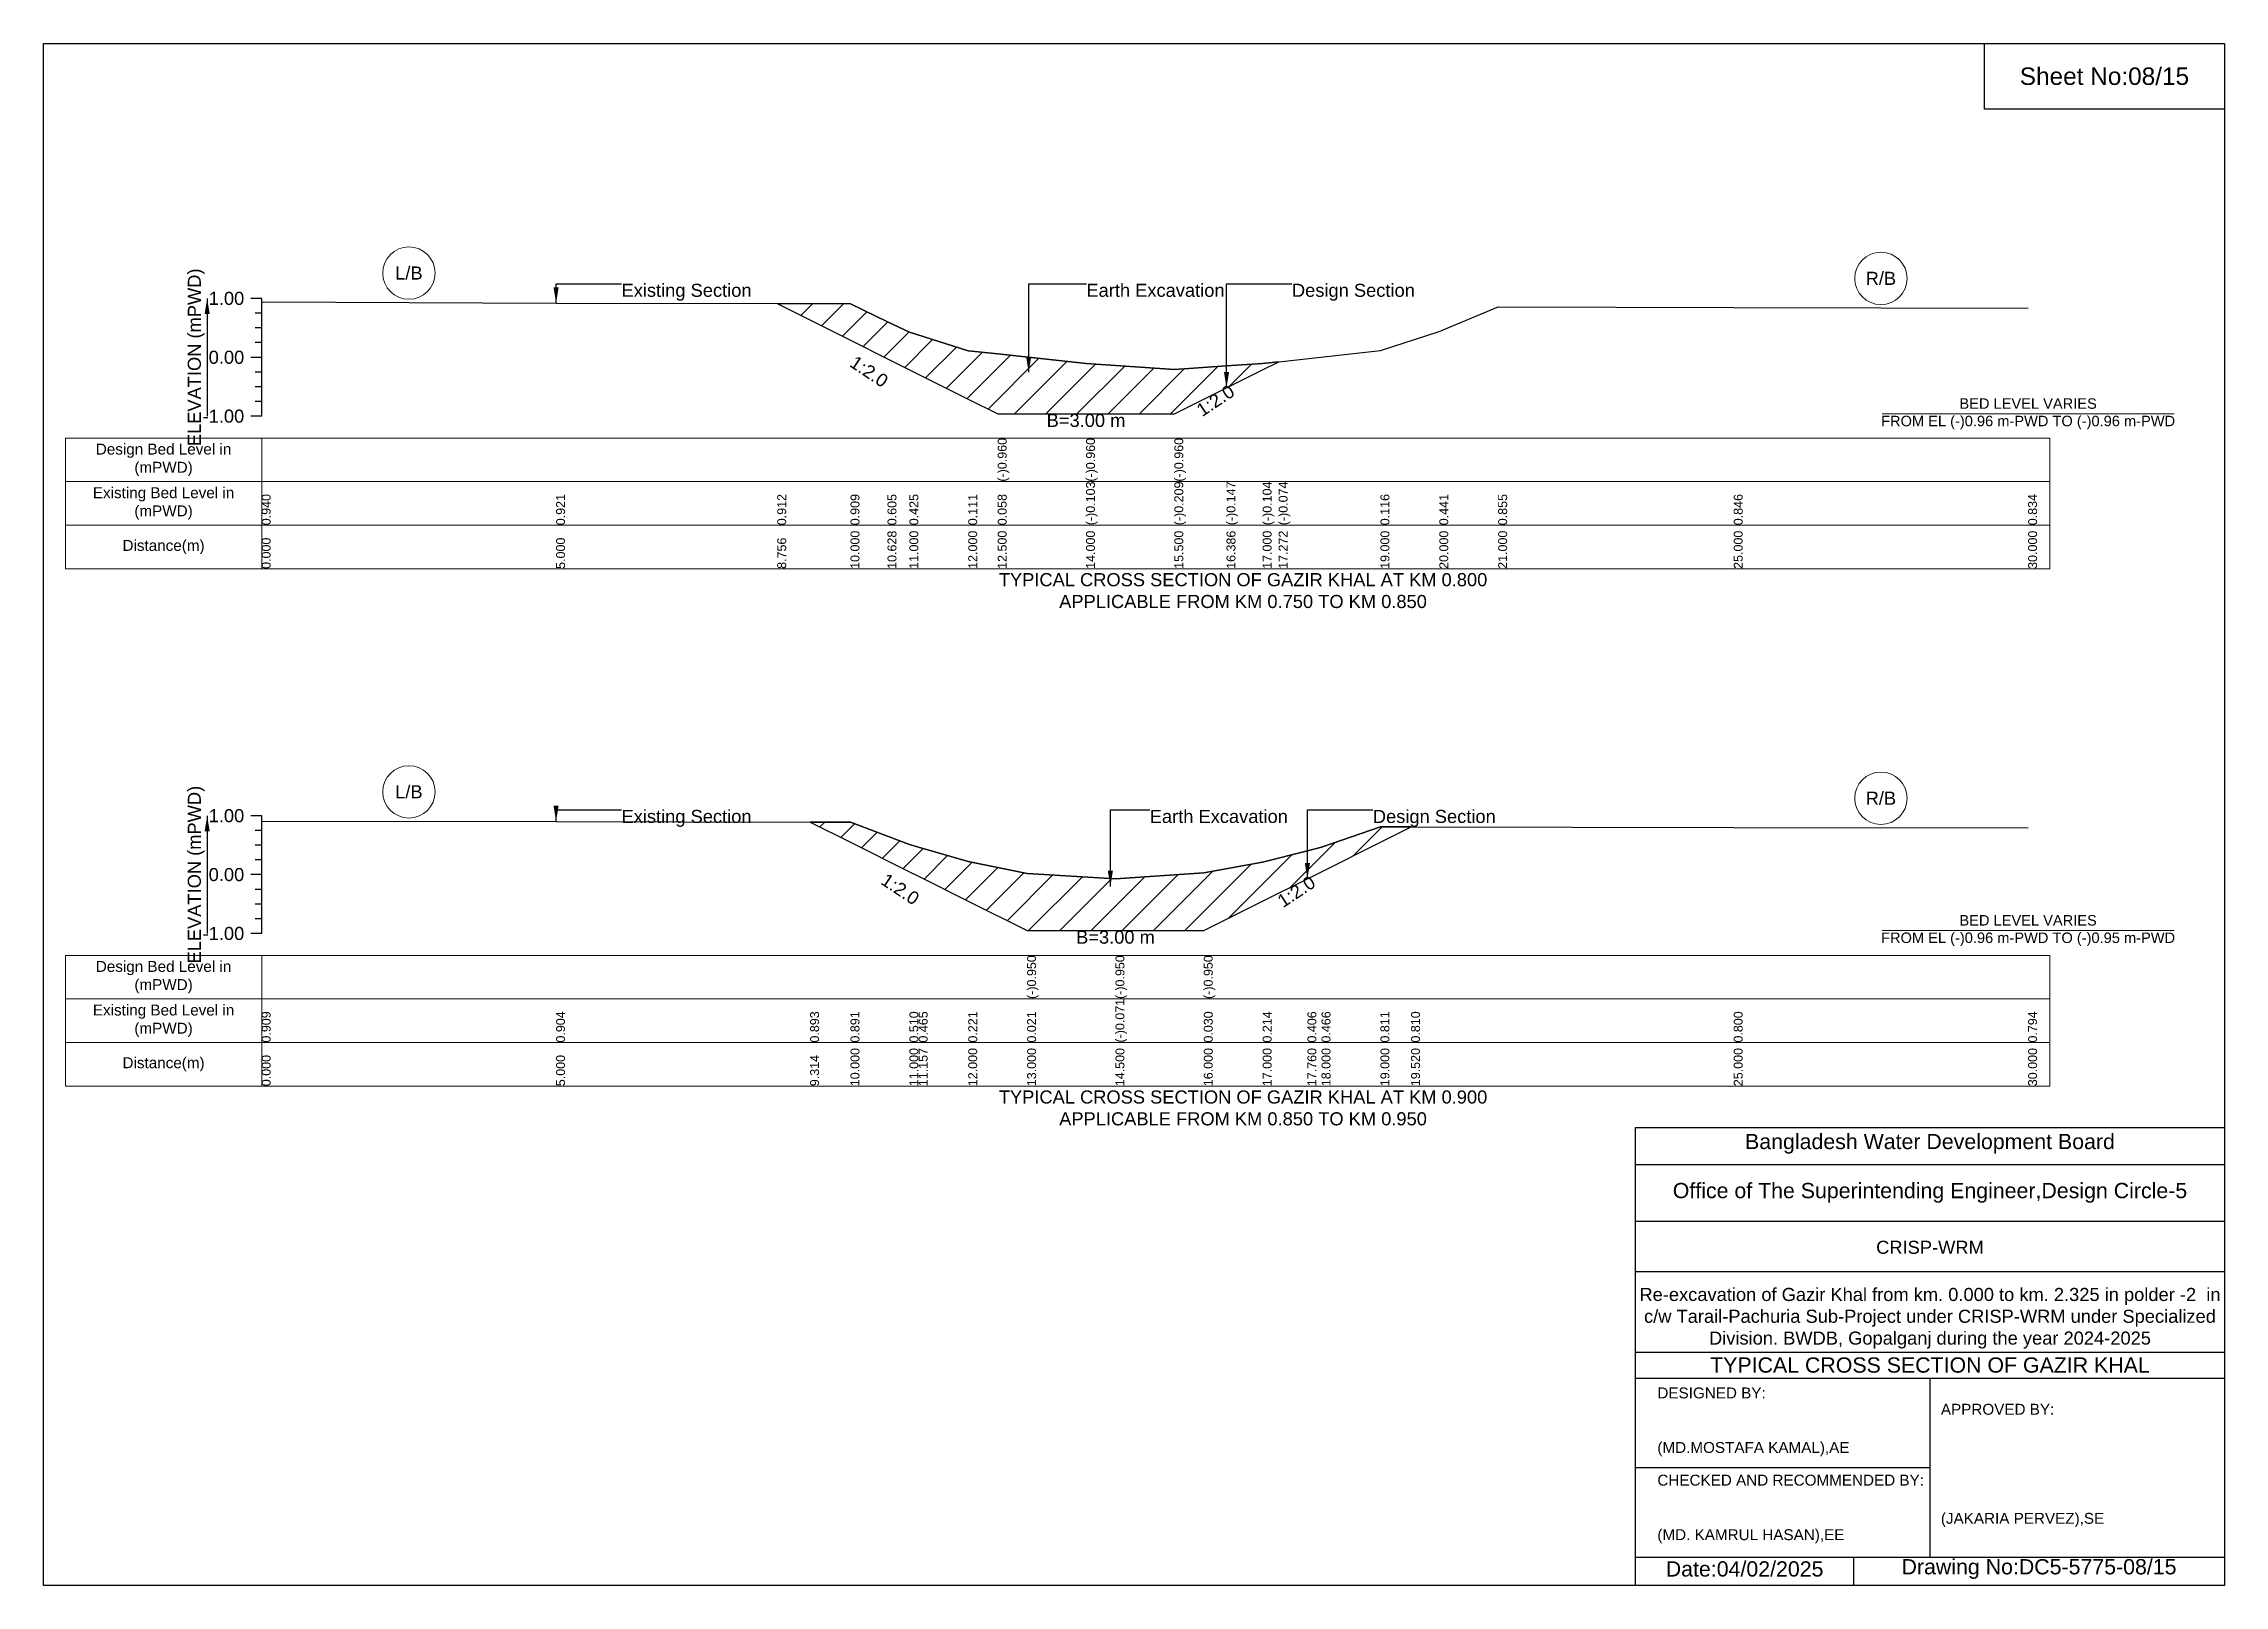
# Model space of a CAD drawing. Header units: inches. Extents: x 91000 to 258000, y -5656 to 9994.
# Drawn here: x 170000 to 178000, y -5656 to 0 of the extents above; entities that cross this region are included whole.
import ezdxf

# ---------------------------------------------------------------- set-up
doc = ezdxf.new("R2010")
doc.units = ezdxf.units.IN
doc.header["$LTSCALE"] = 7
doc.header["$MEASUREMENT"] = 0
for name, color, linetype, lineweight in [('Cross section Data Border', 7, 'Continuous', 9), ('Cross Section Labels', 7, 'Continuous', 9), ('Existing_Bed_Level for Xsection', 7, 'Continuous', 25)]:
    doc.layers.add(name, color=color, linetype=linetype, lineweight=lineweight)
doc.styles.get("Standard").update_dxf_attribs({"font": 'arial.ttf'})
doc.dimstyles.get("Standard").update_dxf_attribs({"dimtxt": 0.18, "dimasz": 0.18, "dimexe": 0.18, "dimexo": 0.0625, "dimgap": 0.09, "dimtad": 0, "dimtih": 1, "dimtoh": 1, "dimdec": 4, "dimzin": 0, "dimdsep": 46, "dimtxsty": 'Standard', "dimcen": 0.09, "dimadec": 0, "dimazin": 0, "dimtfac": 1, "dimtdec": 4, "dimtofl": 0, "dimtmove": 0, "dimatfit": 3, "dimfxl": 1, "dimtolj": 1, "dimtzin": 0, "dimarcsym": 0})

msp = doc.modelspace()

# ---------------------------------------------------------------- texts
at = {"attachment_point": 5}
for s, insert, char_height in [('Sheet No:08/15', (177560, -120), 64), ('Bangladesh Water Development Board', (176920, -4036), 56), ('Office of The Superintending Engineer,Design Circle-5', (176920, -4216), 56)]:
    msp.add_mtext(s, dxfattribs=dict(at, insert=insert, char_height=char_height))
for s, insert, char_height, width, attachment_point in [('CRISP-WRM', (176920, -4416), 48, 2240, 5), ('Re-excavation of Gazir Khal from km. 0.000 to km. 2.325 in polder -2  in c/w Tarail-Pachuria Sub-Project under CRISP-WRM under Specialized Division. BWDB, Gopalganj during the year 2024-2025', (176920, -4676), 48, 2160, 5), ('TYPICAL CROSS SECTION OF GAZIR KHAL', (176920, -4848), 56, 2240, 5), ('DESIGNED BY:^J^J^J(MD.MOSTAFA KAMAL),AE', (175920, -5056), 40, 1120, 4), ('APPROVED BY:^J^J^J^J^J^J(JAKARIA PERVEZ),SE', (176960, -5216), 40, 1120, 4), ('CHECKED AND RECOMMENDED BY:^J^J^J(MD. KAMRUL HASAN),EE', (175920, -5376), 40, 1120, 4), ('Date:04/02/2025', (176240, -5596), 56, 1120, 5), ('Drawing No:DC5-5775-08/15', (177320, -5596), 56, 1760, 5)]:
    msp.add_mtext(s, dxfattribs=dict(insert=insert, char_height=char_height, width=width, attachment_point=attachment_point))
at = {"layer": 'Cross section Data Border', "char_height": 40, "width": 640, "attachment_point": 5}
for s, insert in [('Design Bed Level in (mPWD)', (170440, -1526.9)), ('Existing Bed Level in (mPWD)', (170440, -1686.9)), ('Distance(m)', (170440, -1846.9)), ('Design Bed Level in (mPWD)', (170440, -3424.7)), ('Existing Bed Level in (mPWD)', (170440, -3584.7)), ('Distance(m)', (170440, -3744.7))]:
    msp.add_mtext(s, dxfattribs=dict(at, insert=insert))
at = {"layer": 'Cross Section Labels'}
for s, insert, char_height, attachment_point in [('L/B', (171340, -841.9), 48, 5), ('Existing Section', (172120, -880.9), 48, 1), ('Earth Excavation', (173825.4, -880.9), 48, 1), ('Design Section', (174579.4, -880.9), 48, 1), ('R/B', (176740, -861.4), 48, 5), ('B=3.00 m', (173824, -1358.2), 48, 2), ('BED LEVEL VARIES ^JFROM EL (-)0.96 m-PWD TO (-)0.96 m-PWD', (177280, -1358.2), 38.4, 5), ('TYPICAL CROSS SECTION OF GAZIR KHAL AT KM 0.800^JAPPLICABLE FROM KM 0.750 TO KM 0.850', (174400, -2006.9), 48, 5), ('L/B', (171340, -2744.9), 48, 5), ('R/B', (176740, -2768.5), 48, 5), ('Existing Section', (172120, -2811.1), 48, 1), ('Earth Excavation', (174057.7, -2811.1), 48, 1), ('Design Section', (174876.2, -2811.1), 48, 1), ('BED LEVEL VARIES ^JFROM EL (-)0.96 m-PWD TO (-)0.95 m-PWD', (177280, -3253.9), 38.4, 5), ('B=3.00 m', (173932, -3253.9), 48, 2), ('TYPICAL CROSS SECTION OF GAZIR KHAL AT KM 0.900^JAPPLICABLE FROM KM 0.850 TO KM 0.950', (174400, -3904.7), 48, 5)]:
    msp.add_mtext(s, dxfattribs=dict(at, insert=insert, char_height=char_height, attachment_point=attachment_point))
at = {"layer": 'Cross Section Labels', "char_height": 48, "attachment_point": 2}
for insert, rotation in [((173041.7, -1183), 326.30993), ((174285.4, -1289.5), 33.69007), ((173156, -3081.8), 326.30993), ((174582.2, -3090.8), 33.69007)]:
    msp.add_mtext('1:2.0', dxfattribs=dict(at, insert=insert, rotation=rotation))
at = {"layer": 'Existing_Bed_Level for Xsection', "rotation": 90}
for s, insert, char_height, attachment_point in [('ELEVATION (mPWD)', (170560, -1150.9), 48, 5), ('(-)0.960', (173500, -1606.9), 32.8, 1), ('(-)0.960', (173824, -1606.9), 32.8, 1), ('(-)0.960', (174148, -1606.9), 32.8, 1), ('0.940', (170800, -1766.9), 32.8, 1), ('0.921', (171880, -1766.9), 32.8, 1), ('0.912', (172691.3, -1766.9), 32.8, 1), ('0.909', (172960, -1766.9), 32.8, 1), ('0.605', (173095.7, -1766.9), 32.8, 1), ('0.425', (173176, -1766.9), 32.8, 1), ('0.111', (173392, -1766.9), 32.8, 1), ('0.058', (173500, -1766.9), 32.8, 1), ('(-)0.103', (173824, -1766.9), 32.8, 1), ('(-)0.209', (174148, -1766.9), 32.8, 1), ('(-)0.147', (174339.4, -1766.9), 32.8, 1), ('(-)0.104', (174472, -1766.9), 32.8, 1), ('(-)0.074', (174530.7, -1766.9), 32.8, 1), ('0.116', (174904, -1766.9), 32.8, 1), ('0.441', (175120, -1766.9), 32.8, 1), ('0.855', (175336, -1766.9), 32.8, 1), ('0.846', (176200, -1766.9), 32.8, 1), ('0.834', (177280, -1766.9), 32.8, 1), ('0.000', (170800, -1926.9), 32.8, 1), ('5.000', (171880, -1926.9), 32.8, 1), ('8.756', (172691.3, -1926.9), 32.8, 1), ('10.000', (172960, -1926.9), 32.8, 1), ('10.628', (173095.7, -1926.9), 32.8, 1), ('11.000', (173176, -1926.9), 32.8, 1), ('12.000', (173392, -1926.9), 32.8, 1), ('12.500', (173500, -1926.9), 32.8, 1), ('14.000', (173824, -1926.9), 32.8, 1), ('15.500', (174148, -1926.9), 32.8, 1), ('16.386', (174339.4, -1926.9), 32.8, 1), ('17.000', (174472, -1926.9), 32.8, 1), ('17.272', (174530.7, -1926.9), 32.8, 1), ('19.000', (174904, -1926.9), 32.8, 1), ('20.000', (175120, -1926.9), 32.8, 1), ('21.000', (175336, -1926.9), 32.8, 1), ('25.000', (176200, -1926.9), 32.8, 1), ('30.000', (177280, -1926.9), 32.8, 1), ('ELEVATION (mPWD)', (170560, -3048.7), 48, 5), ('(-)0.950', (173608, -3504.7), 32.8, 1), ('(-)0.950', (173932, -3504.7), 32.8, 1), ('(-)0.950', (174256, -3504.7), 32.8, 1), ('(-)0.071', (173932, -3664.7), 32.8, 1), ('0.909', (170800, -3664.7), 32.8, 1), ('0.904', (171880, -3664.7), 32.8, 1), ('0.893', (172811.9, -3664.7), 32.8, 1), ('0.891', (172960, -3664.7), 32.8, 1), ('0.510', (173176, -3664.7), 32.8, 1), ('0.465', (173210, -3664.7), 32.8, 1), ('0.221', (173392, -3664.7), 32.8, 1), ('0.021', (173608, -3664.7), 32.8, 1), ('0.030', (174256, -3664.7), 32.8, 1), ('0.214', (174472, -3664.7), 32.8, 1), ('0.406', (174636.2, -3664.7), 32.8, 1), ('0.466', (174688, -3664.7), 32.8, 1), ('0.811', (174904, -3664.7), 32.8, 1), ('0.810', (175016.3, -3664.7), 32.8, 1), ('0.800', (176200, -3664.7), 32.8, 1), ('0.794', (177280, -3664.7), 32.8, 1), ('0.000', (170800, -3824.7), 32.8, 1), ('5.000', (171880, -3824.7), 32.8, 1), ('9.314', (172811.9, -3824.7), 32.8, 1), ('10.000', (172960, -3824.7), 32.8, 1), ('11.000', (173176, -3824.7), 32.8, 1), ('11.157', (173210, -3824.7), 32.8, 1), ('12.000', (173392, -3824.7), 32.8, 1), ('13.000', (173608, -3824.7), 32.8, 1), ('14.500', (173932, -3824.7), 32.8, 1), ('16.000', (174256, -3824.7), 32.8, 1), ('17.000', (174472, -3824.7), 32.8, 1), ('17.760', (174636.2, -3824.7), 32.8, 1), ('18.000', (174688, -3824.7), 32.8, 1), ('19.000', (174904, -3824.7), 32.8, 1), ('19.520', (175016.3, -3824.7), 32.8, 1), ('25.000', (176200, -3824.7), 32.8, 1), ('30.000', (177280, -3824.7), 32.8, 1)]:
    msp.add_mtext(s, dxfattribs=dict(at, insert=insert, char_height=char_height, attachment_point=attachment_point))
at = {"layer": 'Existing_Bed_Level for Xsection', "char_height": 48, "attachment_point": 6}
for s, insert in [('1.00', (170736, -934.9)), ('0.00', (170736, -1150.9)), ('-1.00', (170736, -1366.9)), ('1.00', (170736, -2832.7)), ('0.00', (170736, -3048.7)), ('-1.00', (170736, -3264.7))]:
    msp.add_mtext(s, dxfattribs=dict(at, insert=insert))

# ---------------------------------------------------------------- hatches: boundary and pattern name
at = {"layer": 'Existing_Bed_Level for Xsection'}
h = msp.add_hatch(dxfattribs=at)
h.set_pattern_fill('ANSI31', color=256, scale=648, style=0)
h.paths.add_polyline_path([(172691.3, -953.9), (172960, -1088.2), (173095.7, -1156), (173176, -1196.2), (173392, -1304.2), (173500, -1358.2), (173824, -1358.2), (174148, -1358.2), (174339.4, -1262.5), (174472, -1196.2), (174530.7, -1166.9), (174472, -1173.3), (174339.4, -1182.6), (174148, -1196), (173824, -1173.1), (173500, -1138.4), (173392, -1126.9), (173176, -1059.1), (173095.7, -1020.2), (172960, -954.5)])
h = msp.add_hatch(dxfattribs=at)
h.set_pattern_fill('ANSI31', color=256, scale=648, style=0)
h.paths.add_polyline_path([(172811.9, -2855.8), (172960, -2929.9), (173176, -3037.9), (173210, -3054.8), (173392, -3145.9), (173608, -3253.9), (173932, -3253.9), (174256, -3253.9), (174472, -3145.9), (174636.2, -3063.8), (174688, -3037.9), (174904, -2929.9), (175016.3, -2873.7), (174904, -2873.5), (174688, -2948), (174636.2, -2961.1), (174472, -3002.4), (174256, -3042.2), (173932, -3064), (173608, -3044.1), (173392, -3000.9), (173210, -2948.3), (173176, -2938.5), (172960, -2856.2)])

# ---------------------------------------------------------------- linework, layer by layer
for points in [[(170000, 0), (178000, 0), (178000, -5656), (170000, -5656)], [(177120, 0), (178000, 0), (178000, -240), (177120, -240)]]:
    msp.add_lwpolyline(points, close=True)
for points in [[(175840, -5656), (175840, -3976), (178000, -3976)], [(175840, -4112), (178000, -4112)], [(175840, -4320), (178000, -4320)], [(175840, -4504), (178000, -4504)], [(175840, -4800), (178000, -4800)], [(175840, -4896), (178000, -4896)], [(176920, -4896), (176920, -5552)], [(175840, -5224), (176920, -5224)], [(175840, -5552), (178000, -5552)], [(176640, -5552), (176640, -5656)]]:
    msp.add_lwpolyline(points)
at = {"layer": 'Cross section Data Border'}
for points in [[(170080, -1446.9), (177360, -1446.9), (177360, -1926.9), (170080, -1926.9)], [(170080, -3344.7), (177360, -3344.7), (177360, -3824.7), (170080, -3824.7)]]:
    msp.add_lwpolyline(points, close=True, dxfattribs=at)
for points in [[(170800, -1446.9), (170800, -1926.9)], [(170080, -1606.9), (177360, -1606.9)], [(170080, -1766.9), (177360, -1766.9)], [(170800, -3344.7), (170800, -3824.7)], [(170080, -3504.7), (177360, -3504.7)], [(170080, -3664.7), (177360, -3664.7)]]:
    msp.add_lwpolyline(points, dxfattribs=at)
at = {"layer": 'Cross Section Labels'}
for points in [[(176744.2, -1358.2), (177815.8, -1358.2)], [(176744.2, -3253.9), (177815.8, -3253.9)]]:
    msp.add_lwpolyline(points, dxfattribs=at)
for centre in [(171340, -841.9), (176740, -861.4), (171340, -2744.9), (176740, -2768.5)]:
    msp.add_circle(centre, 96, dxfattribs=at)
at = {"layer": 'Existing_Bed_Level for Xsection'}
for points in [[(170800, -934.9), (170760, -934.9)], [(170800, -1366.9), (170800, -1150.9), (170800, -934.9)], [(170800, -947.8), (171880, -951.9), (172691.3, -953.9), (172960, -954.5), (173095.7, -1020.2), (173176, -1059.1), (173392, -1126.9), (173500, -1138.4), (173500, -1138.4), (173824, -1173.1), (173824, -1173.1), (174148, -1196), (174148, -1196), (174339.4, -1182.6), (174472, -1173.3), (174530.7, -1166.9), (174904, -1125.8), (175120, -1055.6), (175336, -966.2), (176200, -968.1), (177280, -970.7)], [(170800, -988.9), (170776, -988.9)], [(170800, -1042.9), (170776, -1042.9)], [(170800, -1096.9), (170776, -1096.9)], [(170800, -1150.9), (170760, -1150.9)], [(170800, -1204.9), (170776, -1204.9)], [(170800, -1258.9), (170776, -1258.9)], [(170800, -1312.9), (170776, -1312.9)], [(170800, -1366.9), (170760, -1366.9)], [(170800, -2832.7), (170760, -2832.7)], [(170800, -3264.7), (170800, -3048.7), (170800, -2832.7)], [(170800, -2852.3), (171880, -2853.4), (172811.9, -2855.8), (172960, -2856.2), (173176, -2938.5), (173210, -2948.3), (173392, -3000.9), (173608, -3044.1), (173608, -3044.1), (173932, -3064), (173932, -3064), (174256, -3042.2), (174256, -3042.2), (174472, -3002.4), (174636.2, -2961.1), (174688, -2948), (174904, -2873.5), (175016.3, -2873.7), (176200, -2875.9), (177280, -2877.2)], [(170800, -2886.7), (170776, -2886.7)], [(170800, -2940.7), (170776, -2940.7)], [(170800, -2994.7), (170776, -2994.7)], [(170800, -3048.7), (170760, -3048.7)], [(170800, -3102.7), (170776, -3102.7)], [(170800, -3156.7), (170776, -3156.7)], [(170800, -3264.7), (170760, -3264.7)], [(170800, -3210.7), (170776, -3210.7)]]:
    msp.add_lwpolyline(points, dxfattribs=at)
for points in [[(172691.3, -953.9), (172960, -1088.2), (173095.7, -1156), (173176, -1196.2), (173392, -1304.2), (173500, -1358.2), (173500, -1358.2), (173824, -1358.2), (173824, -1358.2), (174148, -1358.2), (174148, -1358.2), (174339.4, -1262.5), (174472, -1196.2), (174530.7, -1166.9), (174530.7, -1166.9), (174530.7, -1166.9), (174472, -1173.3), (174339.4, -1182.6), (174148, -1196), (174148, -1196), (173824, -1173.1), (173824, -1173.1), (173500, -1138.4), (173500, -1138.4), (173392, -1126.9), (173176, -1059.1), (173095.7, -1020.2), (172960, -954.5)], [(172811.9, -2855.8), (172960, -2929.9), (173176, -3037.9), (173210, -3054.8), (173392, -3145.9), (173608, -3253.9), (173608, -3253.9), (173932, -3253.9), (173932, -3253.9), (174256, -3253.9), (174256, -3253.9), (174472, -3145.9), (174636.2, -3063.8), (174688, -3037.9), (174904, -2929.9), (175016.3, -2873.7), (175016.3, -2873.7), (175016.3, -2873.7), (174904, -2873.5), (174688, -2948), (174636.2, -2961.1), (174472, -3002.4), (174256, -3042.2), (174256, -3042.2), (173932, -3064), (173932, -3064), (173608, -3044.1), (173608, -3044.1), (173392, -3000.9), (173210, -2948.3), (173176, -2938.5), (172960, -2856.2)]]:
    msp.add_lwpolyline(points, close=True, dxfattribs=at)

msp.set_redraw_order([(e.dxf.handle, doc.entitydb.next_handle()) for e in msp.query("TEXT MTEXT ATTDEF DIMENSION ARC_DIMENSION")])  # texts and dimensions are drawn at this point

# ---------------------------------------------------------------- leaders
at = {"layer": 'Cross Section Labels', "annotation_type": 0, "has_hookline": 1, "hookline_direction": 0}
for points, text_width in [([(171880, -951.9), (171880, -880.9), (172119.9, -880.9)], 467.2), ([(173613.6, -1205.9), (173613.6, -880.9), (173825.3, -880.9)], 497), ([(174339.4, -1262.5), (174339.4, -880.9), (174579.3, -880.9)], 441.2), ([(171880, -2853.4), (171880, -2811.1), (172119.9, -2811.1)], 467.2), ([(173913.3, -3091.7), (173913.3, -2811.1), (174057.6, -2811.1)], 497), ([(174636.2, -3063.8), (174636.2, -2811.1), (174876.1, -2811.1)], 441.2)]:
    msp.add_leader(points, dimstyle='Standard', override={"dimasz": 57.6}, dxfattribs=dict(at, text_width=text_width))
at = {"layer": 'Existing_Bed_Level for Xsection'}
for points in [[(170600, -934.9), (170600, -1366.9)], [(170600, -2832.7), (170600, -3264.7)]]:
    msp.add_leader(points, dimstyle='Standard', override={"dimasz": 57.6}, dxfattribs=at)

doc.saveas('drawing.dxf')
